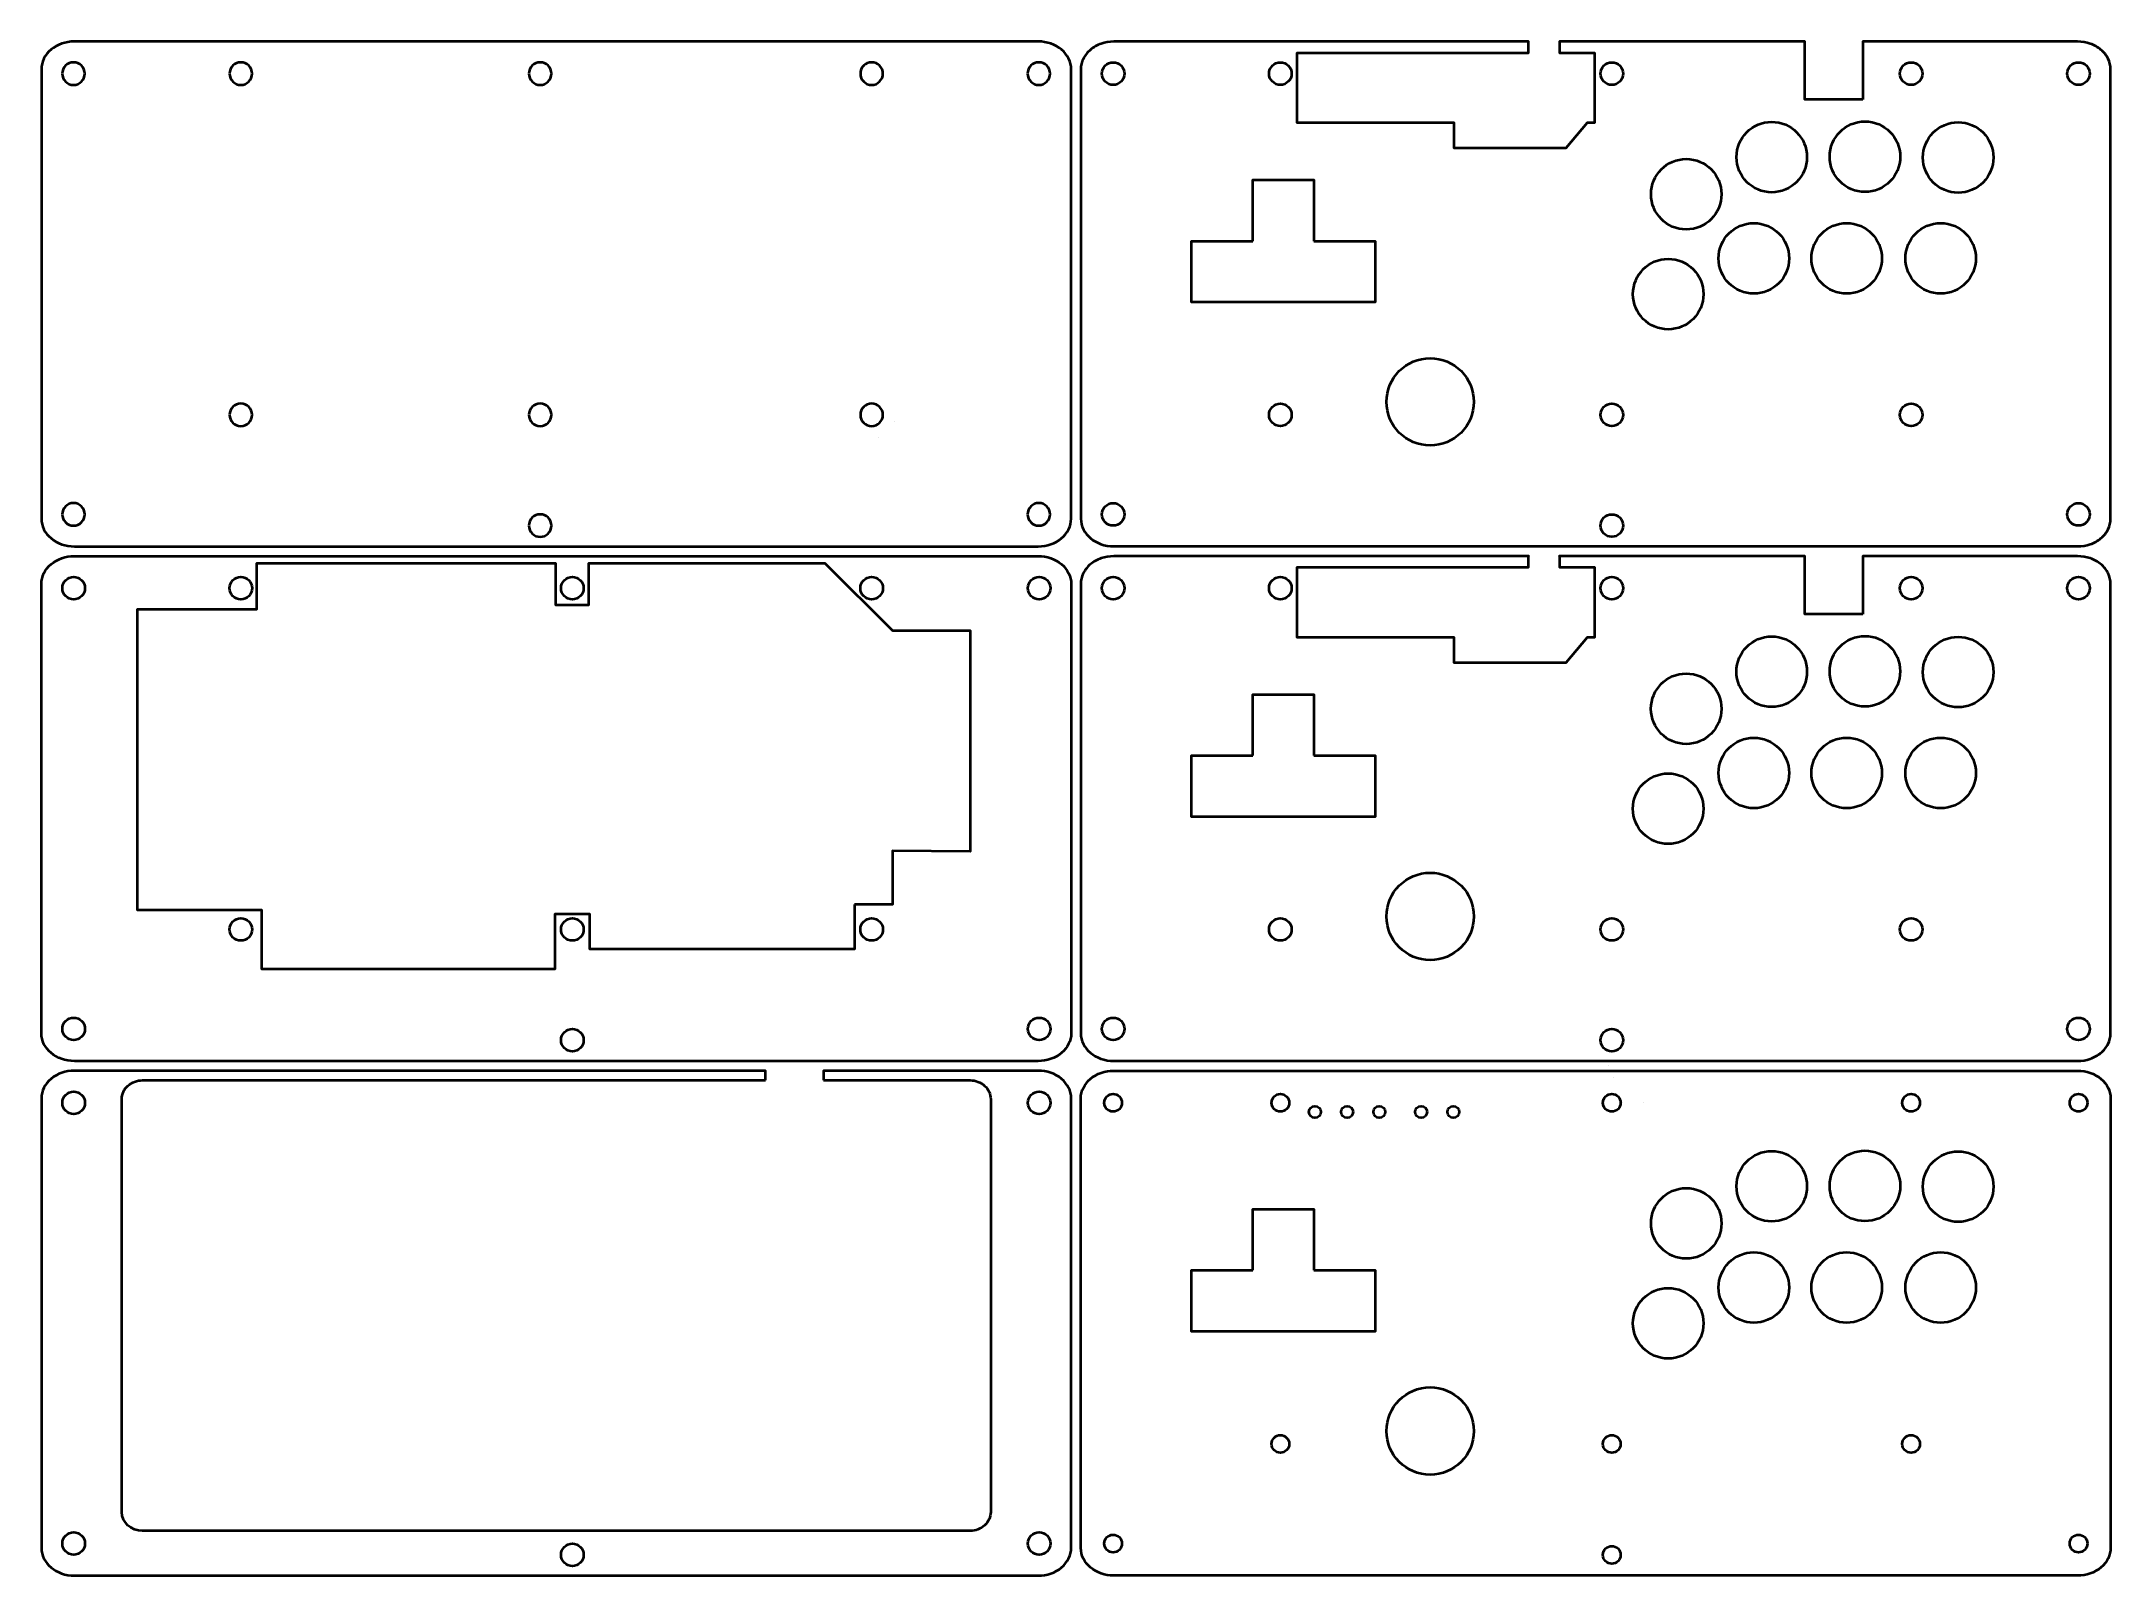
# Model space of a CAD drawing. Header units: millimetres. Extents: x 131 to 774, y -307 to 169.
import ezdxf

# ---------------------------------------------------------------- set-up
doc = ezdxf.new("R2010")
doc.units = ezdxf.units.MM
doc.header["$MEASUREMENT"] = 0
doc.layers.add('Layer 1', color=7, linetype='Continuous')

msp = doc.modelspace()

# ---------------------------------------------------------------- linework, layer by layer
at = {"layer": 'Layer 1', "color": 250, "lineweight": 35}
for points, knots in [([(440.967, 169.2532), (443.6921, 169.2532), (446.3057, 168.3461), (448.2326, 166.7317), (450.1595, 165.1173), (451.2422, 162.9276), (451.2422, 160.6445), (451.2422, 160.6445), (451.2422, 20.9832), (451.2422, 20.9832), (451.2422, 16.2287), (446.6418, 12.3744), (440.967, 12.3744), (440.967, 12.3744), (141.5174, 12.3744), (141.5174, 12.3744), (138.7923, 12.3744), (136.1787, 13.2814), (134.2518, 14.8959), (132.3248, 16.5103), (131.2422, 18.7), (131.2422, 20.9832), (131.2422, 20.9832), (131.2422, 160.6445), (131.2422, 160.6445), (131.2422, 162.9276), (132.3249, 165.1173), (134.2518, 166.7317), (136.1787, 168.3461), (138.7923, 169.2532), (141.5174, 169.2532), (141.5174, 169.2532), (440.967, 169.2532), (440.967, 169.2532)], [0, 0, 0, 0, 0.09090909, 0.09090909, 0.09090909, 0.18181818, 0.18181818, 0.18181818, 0.27272727, 0.27272727, 0.27272727, 0.36363636, 0.36363636, 0.36363636, 0.45454545, 0.45454545, 0.45454545, 0.54545455, 0.54545455, 0.54545455, 0.63636364, 0.63636364, 0.63636364, 0.72727273, 0.72727273, 0.72727273, 0.81818182, 0.81818182, 0.81818182, 0.90909091, 0.90909091, 0.90909091, 1, 1, 1, 1]), ([(697.2569, 151.2143), (697.2569, 151.2143), (697.2569, 169.215), (697.2569, 169.215), (697.2569, 169.215), (764.0064, 169.215), (764.0064, 169.215), (765.3651, 169.215), (766.696, 168.9889), (767.927, 168.5619), (769.1576, 168.1349), (770.2891, 167.5066), (771.2493, 166.7024), (772.2089, 165.8987), (772.9584, 164.9516), (773.4675, 163.9219), (773.9764, 162.8927), (774.2459, 161.78), (774.2459, 160.6444), (774.2459, 160.6444), (774.2459, 20.9831), (774.2459, 20.9831), (774.2459, 19.8474), (773.9764, 18.7347), (773.4675, 17.7054), (772.9583, 16.6756), (772.2089, 15.7287), (771.2493, 14.925), (770.2892, 14.1208), (769.1576, 13.4925), (767.9271, 13.0655), (766.6961, 12.6385), (765.3652, 12.4124), (764.0064, 12.4124), (764.0064, 12.4124), (464.4854, 12.4124), (464.4854, 12.4124), (461.6566, 12.4124), (459.0958, 13.3726), (457.2424, 14.925), (455.3911, 16.4757), (454.2459, 18.6178), (454.2459, 20.9831), (454.2459, 20.9831), (454.2459, 160.6444), (454.2459, 160.6444), (454.2459, 161.78), (454.5154, 162.8927), (455.0243, 163.9219), (455.5334, 164.9516), (456.2829, 165.8987), (457.2425, 166.7024), (458.2027, 167.5066), (459.3342, 168.1349), (460.5648, 168.5619), (461.7958, 168.9889), (463.1267, 169.215), (464.4854, 169.215), (464.4854, 169.215), (593.346, 169.215), (593.346, 169.215), (593.346, 169.215), (593.346, 169.2531), (593.346, 169.2531), (593.346, 169.2531), (593.346, 169.2912), (593.346, 169.2912), (593.346, 169.2912), (593.346, 169.2531), (593.346, 169.2531), (593.346, 169.2531), (593.346, 169.215), (593.346, 169.215), (593.346, 169.215), (593.346, 165.7663), (593.346, 165.7663), (593.346, 165.7663), (521.4509, 165.7663), (521.4509, 165.7663), (521.4509, 165.7663), (521.4509, 143.9663), (521.4509, 143.9663), (521.4509, 143.9663), (570.2778, 143.9663), (570.2778, 143.9663), (570.2778, 143.9663), (570.2778, 136.0728), (570.2778, 136.0728), (570.2778, 136.0728), (604.9465, 136.0728), (604.9465, 136.0728), (604.9465, 136.0728), (611.5866, 143.9663), (611.5866, 143.9663), (611.5866, 143.9663), (613.8408, 143.9663), (613.8408, 143.9663), (613.8408, 143.9663), (613.8408, 165.7682), (613.8408, 165.7682), (613.8408, 165.7682), (603.0204, 165.7682), (603.0204, 165.7682), (603.0204, 165.7682), (603.0204, 169.215), (603.0204, 169.215), (603.0204, 169.215), (603.0204, 169.2531), (603.0204, 169.2531), (603.0204, 169.2531), (603.0204, 169.2912), (603.0204, 169.2912), (603.0204, 169.2912), (603.0204, 169.2531), (603.0204, 169.2531), (603.0204, 169.2531), (603.0204, 169.215), (603.0204, 169.215), (603.0204, 169.215), (679.2526, 169.215), (679.2526, 169.215), (679.2526, 169.215), (679.2526, 151.2115), (679.2526, 151.2115), (679.2526, 151.2115), (697.2569, 151.2143), (697.2569, 151.2143)], [0, 0, 0, 0, 0.02380952, 0.02380952, 0.02380952, 0.04761905, 0.04761905, 0.04761905, 0.07142857, 0.07142857, 0.07142857, 0.0952381, 0.0952381, 0.0952381, 0.11904762, 0.11904762, 0.11904762, 0.14285714, 0.14285714, 0.14285714, 0.16666667, 0.16666667, 0.16666667, 0.19047619, 0.19047619, 0.19047619, 0.21428571, 0.21428571, 0.21428571, 0.23809524, 0.23809524, 0.23809524, 0.26190476, 0.26190476, 0.26190476, 0.28571429, 0.28571429, 0.28571429, 0.30952381, 0.30952381, 0.30952381, 0.33333333, 0.33333333, 0.33333333, 0.35714286, 0.35714286, 0.35714286, 0.38095238, 0.38095238, 0.38095238, 0.4047619, 0.4047619, 0.4047619, 0.42857143, 0.42857143, 0.42857143, 0.45238095, 0.45238095, 0.45238095, 0.47619048, 0.47619048, 0.47619048, 0.5, 0.5, 0.5, 0.52380952, 0.52380952, 0.52380952, 0.54761905, 0.54761905, 0.54761905, 0.57142857, 0.57142857, 0.57142857, 0.5952381, 0.5952381, 0.5952381, 0.61904762, 0.61904762, 0.61904762, 0.64285714, 0.64285714, 0.64285714, 0.66666667, 0.66666667, 0.66666667, 0.69047619, 0.69047619, 0.69047619, 0.71428571, 0.71428571, 0.71428571, 0.73809524, 0.73809524, 0.73809524, 0.76190476, 0.76190476, 0.76190476, 0.78571429, 0.78571429, 0.78571429, 0.80952381, 0.80952381, 0.80952381, 0.83333333, 0.83333333, 0.83333333, 0.85714286, 0.85714286, 0.85714286, 0.88095238, 0.88095238, 0.88095238, 0.9047619, 0.9047619, 0.9047619, 0.92857143, 0.92857143, 0.92857143, 0.95238095, 0.95238095, 0.95238095, 0.97619048, 0.97619048, 0.97619048, 1, 1, 1, 1]), ([(137.7105, 159.2744), (137.7105, 161.2074), (139.2775, 162.7744), (141.2105, 162.7744), (143.1435, 162.7744), (144.7105, 161.2074), (144.7105, 159.2744), (144.7105, 157.3414), (143.1435, 155.7744), (141.2105, 155.7744), (139.2775, 155.7744), (137.7105, 157.3414), (137.7105, 159.2744)], [0, 0, 0, 0, 0.25, 0.25, 0.25, 0.5, 0.5, 0.5, 0.75, 0.75, 0.75, 1, 1, 1, 1]), ([(189.7422, 159.2744), (189.7422, 161.2074), (191.3092, 162.7744), (193.2422, 162.7744), (195.1752, 162.7744), (196.7422, 161.2074), (196.7422, 159.2744), (196.7422, 157.3414), (195.1752, 155.7744), (193.2422, 155.7744), (191.3092, 155.7744), (189.7422, 157.3414), (189.7422, 159.2744)], [0, 0, 0, 0, 0.25, 0.25, 0.25, 0.5, 0.5, 0.5, 0.75, 0.75, 0.75, 1, 1, 1, 1]), ([(282.7422, 159.2743), (282.7422, 161.2074), (284.3092, 162.7743), (286.2422, 162.7743), (288.1752, 162.7744), (289.7422, 161.2074), (289.7422, 159.2744), (289.7422, 157.3413), (288.1752, 155.7744), (286.2422, 155.7744), (284.3092, 155.7743), (282.7422, 157.3413), (282.7422, 159.2743)], [0, 0, 0, 0, 0.25, 0.25, 0.25, 0.5, 0.5, 0.5, 0.75, 0.75, 0.75, 1, 1, 1, 1]), ([(385.7422, 159.2744), (385.7422, 161.2074), (387.3092, 162.7744), (389.2422, 162.7744), (391.1752, 162.7744), (392.7422, 161.2074), (392.7422, 159.2744), (392.7422, 157.3414), (391.1752, 155.7744), (389.2422, 155.7744), (387.3092, 155.7744), (385.7422, 157.3414), (385.7422, 159.2744)], [0, 0, 0, 0, 0.25, 0.25, 0.25, 0.5, 0.5, 0.5, 0.75, 0.75, 0.75, 1, 1, 1, 1]), ([(437.7105, 159.2744), (437.7105, 161.2074), (439.2775, 162.7744), (441.2105, 162.7744), (443.1435, 162.7744), (444.7105, 161.2074), (444.7105, 159.2744), (444.7105, 157.3414), (443.1435, 155.7744), (441.2105, 155.7744), (439.2775, 155.7744), (437.7105, 157.3414), (437.7105, 159.2744)], [0, 0, 0, 0, 0.25, 0.25, 0.25, 0.5, 0.5, 0.5, 0.75, 0.75, 0.75, 1, 1, 1, 1]), ([(467.7776, 159.2743), (467.7776, 161.2073), (466.2106, 162.7743), (464.2776, 162.7743), (462.3446, 162.7743), (460.7776, 161.2073), (460.7776, 159.2743), (460.7776, 157.3413), (462.3446, 155.7743), (464.2776, 155.7743), (466.2106, 155.7743), (467.7776, 157.3413), (467.7776, 159.2743)], [0, 0, 0, 0, 0.25, 0.25, 0.25, 0.5, 0.5, 0.5, 0.75, 0.75, 0.75, 1, 1, 1, 1]), ([(519.7459, 159.2743), (519.7459, 161.2073), (518.1789, 162.7743), (516.2459, 162.7743), (514.3129, 162.7743), (512.7459, 161.2073), (512.7459, 159.2743), (512.7459, 157.3413), (514.3129, 155.7743), (516.2459, 155.7743), (518.1789, 155.7743), (519.7459, 157.3413), (519.7459, 159.2743)], [0, 0, 0, 0, 0.25, 0.25, 0.25, 0.5, 0.5, 0.5, 0.75, 0.75, 0.75, 1, 1, 1, 1]), ([(622.7459, 159.2742), (622.7459, 161.2073), (621.1789, 162.7742), (619.2459, 162.7742), (617.3129, 162.7743), (615.7459, 161.2073), (615.7459, 159.2743), (615.7459, 157.3412), (617.3129, 155.7743), (619.2459, 155.7743), (621.1789, 155.7742), (622.7459, 157.3412), (622.7459, 159.2742)], [0, 0, 0, 0, 0.25, 0.25, 0.25, 0.5, 0.5, 0.5, 0.75, 0.75, 0.75, 1, 1, 1, 1]), ([(715.7459, 159.2743), (715.7459, 161.2073), (714.1789, 162.7743), (712.2459, 162.7743), (710.3129, 162.7743), (708.7459, 161.2073), (708.7459, 159.2743), (708.7459, 157.3413), (710.3129, 155.7743), (712.2459, 155.7743), (714.1789, 155.7743), (715.7459, 157.3413), (715.7459, 159.2743)], [0, 0, 0, 0, 0.25, 0.25, 0.25, 0.5, 0.5, 0.5, 0.75, 0.75, 0.75, 1, 1, 1, 1]), ([(715.7459, 159.2743), (715.7459, 161.2073), (714.1789, 162.7743), (712.2459, 162.7743), (710.3129, 162.7743), (708.7459, 161.2073), (708.7459, 159.2743), (708.7459, 157.3413), (710.3129, 155.7743), (712.2459, 155.7743), (714.1789, 155.7743), (715.7459, 157.3413), (715.7459, 159.2743)], [0, 0, 0, 0, 0.25, 0.25, 0.25, 0.5, 0.5, 0.5, 0.75, 0.75, 0.75, 1, 1, 1, 1]), ([(767.7776, 159.2743), (767.7776, 161.2073), (766.2106, 162.7743), (764.2776, 162.7743), (762.3446, 162.7743), (760.7776, 161.2073), (760.7776, 159.2743), (760.7776, 157.3413), (762.3446, 155.7743), (764.2776, 155.7743), (766.2106, 155.7743), (767.7776, 157.3413), (767.7776, 159.2743)], [0, 0, 0, 0, 0.25, 0.25, 0.25, 0.5, 0.5, 0.5, 0.75, 0.75, 0.75, 1, 1, 1, 1]), ([(679.8889, 133.3406), (679.8889, 139.3881), (674.9864, 144.2906), (668.9389, 144.2906), (662.8914, 144.2906), (657.9889, 139.3881), (657.9889, 133.3406), (657.9889, 127.2931), (662.8913, 122.3906), (668.9389, 122.3906), (674.9864, 122.3906), (679.8889, 127.293), (679.8889, 133.3406)], [0, 0, 0, 0, 0.25, 0.25, 0.25, 0.5, 0.5, 0.5, 0.75, 0.75, 0.75, 1, 1, 1, 1]), ([(708.8589, 133.4606), (708.8589, 139.5081), (703.9564, 144.4106), (697.9089, 144.4106), (691.8614, 144.4106), (686.9589, 139.5081), (686.9589, 133.4606), (686.9589, 127.4131), (691.8613, 122.5106), (697.9089, 122.5106), (703.9564, 122.5106), (708.8589, 127.413), (708.8589, 133.4606)], [0, 0, 0, 0, 0.25, 0.25, 0.25, 0.5, 0.5, 0.5, 0.75, 0.75, 0.75, 1, 1, 1, 1]), ([(737.8289, 133.2206), (737.8289, 139.2681), (732.9264, 144.1706), (726.8789, 144.1706), (720.8314, 144.1706), (715.9289, 139.2681), (715.9289, 133.2206), (715.9289, 127.1731), (720.8313, 122.2706), (726.8789, 122.2706), (732.9264, 122.2706), (737.8289, 127.173), (737.8289, 133.2206)], [0, 0, 0, 0, 0.25, 0.25, 0.25, 0.5, 0.5, 0.5, 0.75, 0.75, 0.75, 1, 1, 1, 1]), ([(653.3289, 121.8106), (653.3289, 127.8581), (648.4264, 132.7606), (642.3789, 132.7606), (636.3314, 132.7606), (631.4289, 127.8581), (631.4289, 121.8106), (631.4289, 115.7631), (636.3313, 110.8606), (642.3789, 110.8606), (648.4264, 110.8606), (653.3289, 115.763), (653.3289, 121.8106)], [0, 0, 0, 0, 0.25, 0.25, 0.25, 0.5, 0.5, 0.5, 0.75, 0.75, 0.75, 1, 1, 1, 1]), ([(507.6773, 107.2606), (507.6773, 107.2606), (507.6773, 126.2606), (507.6773, 126.2606), (507.6773, 126.2606), (526.6773, 126.2606), (526.6773, 126.2606), (526.6773, 126.2606), (526.6773, 107.2606), (526.6773, 107.2606)], [0, 0, 0, 0, 0.33333333, 0.33333333, 0.33333333, 0.66666667, 0.66666667, 0.66666667, 1, 1, 1, 1]), ([(674.3289, 101.8806), (674.3289, 107.9281), (669.4264, 112.8306), (663.3789, 112.8306), (657.3314, 112.8306), (652.4289, 107.9281), (652.4289, 101.8806), (652.4289, 95.8331), (657.3313, 90.9306), (663.3789, 90.9306), (669.4264, 90.9306), (674.3289, 95.833), (674.3289, 101.8806)], [0, 0, 0, 0, 0.25, 0.25, 0.25, 0.5, 0.5, 0.5, 0.75, 0.75, 0.75, 1, 1, 1, 1]), ([(703.1789, 101.8806), (703.1789, 107.9281), (698.2764, 112.8306), (692.2289, 112.8306), (686.1814, 112.8306), (681.2789, 107.9281), (681.2789, 101.8806), (681.2789, 95.8331), (686.1813, 90.9306), (692.2289, 90.9306), (698.2764, 90.9306), (703.1789, 95.833), (703.1789, 101.8806)], [0, 0, 0, 0, 0.25, 0.25, 0.25, 0.5, 0.5, 0.5, 0.75, 0.75, 0.75, 1, 1, 1, 1]), ([(732.3889, 101.8806), (732.3889, 107.9281), (727.4864, 112.8306), (721.4389, 112.8306), (715.3914, 112.8306), (710.4889, 107.9281), (710.4889, 101.8806), (710.4889, 95.8331), (715.3913, 90.9306), (721.4389, 90.9306), (727.4864, 90.9306), (732.3889, 95.833), (732.3889, 101.8806)], [0, 0, 0, 0, 0.25, 0.25, 0.25, 0.5, 0.5, 0.5, 0.75, 0.75, 0.75, 1, 1, 1, 1]), ([(507.6773, 88.2606), (507.6773, 88.2606), (488.6773, 88.2606), (488.6773, 88.2606), (488.6773, 88.2606), (488.6773, 107.2606), (488.6773, 107.2606), (488.6773, 107.2606), (507.6773, 107.2606), (507.6773, 107.2606)], [0, 0, 0, 0, 0.33333333, 0.33333333, 0.33333333, 0.66666667, 0.66666667, 0.66666667, 1, 1, 1, 1]), ([(526.6773, 107.2606), (526.6773, 107.2606), (545.6773, 107.2606), (545.6773, 107.2606), (545.6773, 107.2606), (545.6773, 88.2606), (545.6773, 88.2606), (545.6773, 88.2606), (526.6773, 88.2606), (526.6773, 88.2606)], [0, 0, 0, 0, 0.33333333, 0.33333333, 0.33333333, 0.66666667, 0.66666667, 0.66666667, 1, 1, 1, 1]), ([(647.7189, 90.7706), (647.7189, 96.8181), (642.8164, 101.7206), (636.7689, 101.7206), (630.7214, 101.7206), (625.8189, 96.8181), (625.8189, 90.7706), (625.8189, 84.7231), (630.7213, 79.8206), (636.7689, 79.8206), (642.8164, 79.8206), (647.7189, 84.723), (647.7189, 90.7706)], [0, 0, 0, 0, 0.25, 0.25, 0.25, 0.5, 0.5, 0.5, 0.75, 0.75, 0.75, 1, 1, 1, 1]), ([(576.3743, 57.301), (576.3743, 64.7983), (570.2966, 70.876), (562.7993, 70.876), (555.3021, 70.876), (549.2243, 64.7983), (549.2243, 57.301), (549.2243, 49.8038), (555.302, 43.726), (562.7992, 43.726), (570.2965, 43.726), (576.3743, 49.8037), (576.3743, 57.301)], [0, 0, 0, 0, 0.25, 0.25, 0.25, 0.5, 0.5, 0.5, 0.75, 0.75, 0.75, 1, 1, 1, 1]), ([(189.7422, 53.2744), (189.7422, 55.2074), (191.3092, 56.7744), (193.2422, 56.7744), (195.1752, 56.7744), (196.7422, 55.2074), (196.7422, 53.2744), (196.7422, 51.3414), (195.1752, 49.7744), (193.2422, 49.7744), (191.3092, 49.7744), (189.7422, 51.3414), (189.7422, 53.2744)], [0, 0, 0, 0, 0.25, 0.25, 0.25, 0.5, 0.5, 0.5, 0.75, 0.75, 0.75, 1, 1, 1, 1]), ([(282.7422, 53.2744), (282.7422, 55.2074), (284.3092, 56.7744), (286.2422, 56.7744), (288.1752, 56.7744), (289.7422, 55.2074), (289.7422, 53.2744), (289.7422, 51.3414), (288.1752, 49.7744), (286.2422, 49.7744), (284.3092, 49.7744), (282.7422, 51.3414), (282.7422, 53.2744)], [0, 0, 0, 0, 0.25, 0.25, 0.25, 0.5, 0.5, 0.5, 0.75, 0.75, 0.75, 1, 1, 1, 1]), ([(385.7422, 53.2744), (385.7422, 55.2074), (387.3092, 56.7744), (389.2422, 56.7744), (391.1752, 56.7744), (392.7422, 55.2074), (392.7422, 53.2744), (392.7422, 51.3414), (391.1752, 49.7744), (389.2422, 49.7744), (387.3092, 49.7744), (385.7422, 51.3414), (385.7422, 53.2744)], [0, 0, 0, 0, 0.25, 0.25, 0.25, 0.5, 0.5, 0.5, 0.75, 0.75, 0.75, 1, 1, 1, 1]), ([(519.7459, 53.2743), (519.7459, 55.2073), (518.1789, 56.7743), (516.2459, 56.7743), (514.3129, 56.7743), (512.7459, 55.2073), (512.7459, 53.2743), (512.7459, 51.3413), (514.3129, 49.7743), (516.2459, 49.7743), (518.1789, 49.7743), (519.7459, 51.3413), (519.7459, 53.2743)], [0, 0, 0, 0, 0.25, 0.25, 0.25, 0.5, 0.5, 0.5, 0.75, 0.75, 0.75, 1, 1, 1, 1]), ([(622.7458, 53.2742), (622.7458, 55.2073), (621.1789, 56.7741), (619.2459, 56.7741), (617.3129, 56.7742), (615.7459, 55.2073), (615.7459, 53.2743), (615.7459, 51.3412), (617.3129, 49.7744), (619.2459, 49.7744), (621.1789, 49.7742), (622.7458, 51.3412), (622.7458, 53.2742)], [0, 0, 0, 0, 0.25, 0.25, 0.25, 0.5, 0.5, 0.5, 0.75, 0.75, 0.75, 1, 1, 1, 1]), ([(715.7459, 53.2743), (715.7459, 55.2073), (714.1789, 56.7743), (712.2459, 56.7743), (710.3129, 56.7743), (708.7459, 55.2073), (708.7459, 53.2743), (708.7459, 51.3413), (710.3129, 49.7743), (712.2459, 49.7743), (714.1789, 49.7743), (715.7459, 51.3413), (715.7459, 53.2743)], [0, 0, 0, 0, 0.25, 0.25, 0.25, 0.5, 0.5, 0.5, 0.75, 0.75, 0.75, 1, 1, 1, 1]), ([(137.7105, 22.344), (137.7105, 24.277), (139.2775, 25.844), (141.2105, 25.844), (143.1435, 25.844), (144.7105, 24.277), (144.7105, 22.344), (144.7105, 20.411), (143.1435, 18.844), (141.2105, 18.844), (139.2775, 18.844), (137.7105, 20.411), (137.7105, 22.344)], [0, 0, 0, 0, 0.25, 0.25, 0.25, 0.5, 0.5, 0.5, 0.75, 0.75, 0.75, 1, 1, 1, 1]), ([(437.7105, 22.3425), (437.7105, 24.2755), (439.2775, 25.8425), (441.2105, 25.8425), (443.1435, 25.8425), (444.7105, 24.2755), (444.7105, 22.3425), (444.7105, 20.4095), (443.1435, 18.8425), (441.2105, 18.8425), (439.2775, 18.8425), (437.7105, 20.4095), (437.7105, 22.3425)], [0, 0, 0, 0, 0.25, 0.25, 0.25, 0.5, 0.5, 0.5, 0.75, 0.75, 0.75, 1, 1, 1, 1]), ([(467.7776, 22.3424), (467.7776, 24.2754), (466.2106, 25.8424), (464.2776, 25.8424), (462.3446, 25.8424), (460.7776, 24.2754), (460.7776, 22.3424), (460.7776, 20.4094), (462.3446, 18.8424), (464.2776, 18.8424), (466.2106, 18.8424), (467.7776, 20.4094), (467.7776, 22.3424)], [0, 0, 0, 0, 0.25, 0.25, 0.25, 0.5, 0.5, 0.5, 0.75, 0.75, 0.75, 1, 1, 1, 1]), ([(767.7776, 22.3439), (767.7776, 24.2769), (766.2106, 25.8439), (764.2776, 25.8439), (762.3446, 25.8439), (760.7776, 24.2769), (760.7776, 22.3439), (760.7776, 20.4109), (762.3446, 18.8439), (764.2776, 18.8439), (766.2106, 18.8439), (767.7776, 20.4109), (767.7776, 22.3439)], [0, 0, 0, 0, 0.25, 0.25, 0.25, 0.5, 0.5, 0.5, 0.75, 0.75, 0.75, 1, 1, 1, 1]), ([(282.7422, 18.844), (282.7422, 20.777), (284.3092, 22.344), (286.2422, 22.344), (288.1752, 22.344), (289.7422, 20.777), (289.7422, 18.844), (289.7422, 16.911), (288.1752, 15.344), (286.2422, 15.344), (284.3092, 15.344), (282.7422, 16.911), (282.7422, 18.844)], [0, 0, 0, 0, 0.25, 0.25, 0.25, 0.5, 0.5, 0.5, 0.75, 0.75, 0.75, 1, 1, 1, 1]), ([(622.7459, 18.8439), (622.7459, 20.7769), (621.1789, 22.3439), (619.2459, 22.3439), (617.3129, 22.3439), (615.7459, 20.7769), (615.7459, 18.8439), (615.7459, 16.9109), (617.3129, 15.3439), (619.2459, 15.3439), (621.1789, 15.3439), (622.7459, 16.9109), (622.7459, 18.8439)], [0, 0, 0, 0, 0.25, 0.25, 0.25, 0.5, 0.5, 0.5, 0.75, 0.75, 0.75, 1, 1, 1, 1]), ([(141.5174, 9.3759), (138.7923, 9.3759), (136.1787, 8.4688), (134.2518, 6.8544), (132.3249, 5.24), (131.2422, 3.0503), (131.2422, 0.7672), (131.2422, 0.7672), (131.2422, -138.8941), (131.2422, -138.8941), (131.2422, -143.6486), (135.8426, -147.5029), (141.5174, -147.5029), (141.5174, -147.5029), (440.967, -147.5029), (440.967, -147.5029), (443.6921, -147.5029), (446.3057, -146.5959), (448.2326, -144.9814), (450.1596, -143.367), (451.2422, -141.1773), (451.2422, -138.8941), (451.2422, -138.8941), (451.2422, 0.7672), (451.2422, 0.7672), (451.2422, 3.0503), (450.1595, 5.24), (448.2326, 6.8544), (446.3057, 8.4688), (443.6921, 9.3759), (440.967, 9.3759), (440.967, 9.3759), (141.5174, 9.3759), (141.5174, 9.3759)], [0, 0, 0, 0, 0.09090909, 0.09090909, 0.09090909, 0.18181818, 0.18181818, 0.18181818, 0.27272727, 0.27272727, 0.27272727, 0.36363636, 0.36363636, 0.36363636, 0.45454545, 0.45454545, 0.45454545, 0.54545455, 0.54545455, 0.54545455, 0.63636364, 0.63636364, 0.63636364, 0.72727273, 0.72727273, 0.72727273, 0.81818182, 0.81818182, 0.81818182, 0.90909091, 0.90909091, 0.90909091, 1, 1, 1, 1]), ([(383.9238, -98.8911), (383.9238, -98.8911), (389.8015, -98.8911), (389.8015, -98.8911), (389.8015, -98.8911), (395.6791, -98.8911), (395.6791, -98.8911), (395.6791, -98.8911), (395.6791, -82.2182), (395.6791, -82.2182), (395.6791, -82.2182), (419.8351, -82.3605), (419.8351, -82.3605), (419.8351, -82.3605), (419.8351, -13.7714), (419.8351, -13.7714), (419.8351, -13.7714), (395.6791, -13.7714), (395.6791, -13.7714), (395.6791, -13.7714), (374.711, 7.1967), (374.711, 7.1967), (374.711, 7.1967), (301.3575, 7.1967), (301.3575, 7.1967), (301.3575, 7.1967), (301.3938, -5.7615), (301.3938, -5.7615), (301.3938, -5.7615), (291.0402, -5.7615), (291.0402, -5.7615), (291.0402, -5.7615), (291.0402, 7.1967), (291.0402, 7.1967), (291.0402, 7.1967), (198.2325, 7.1967), (198.2325, 7.1967), (198.2325, 7.1967), (198.2325, -7.1529), (198.2325, -7.1529), (198.2325, -7.1529), (161.099, -7.1529), (161.099, -7.1529), (161.099, -7.1529), (161.099, -100.6233), (161.099, -100.6233), (161.099, -100.6233), (199.7083, -100.6233), (199.7083, -100.6233), (199.7083, -100.6233), (199.7083, -118.9404), (199.7083, -118.9404), (199.7083, -118.9404), (245.7622, -118.9404), (245.7622, -118.9404), (245.7622, -118.9404), (290.8001, -118.9404), (290.8001, -118.9404), (290.8001, -118.9404), (290.8001, -101.8394), (290.8001, -101.8394), (290.8001, -101.8394), (301.6344, -101.8805), (301.6344, -101.8805), (301.6344, -101.8805), (301.6344, -112.7166), (301.6344, -112.7166), (301.6344, -112.7166), (383.9238, -112.7166), (383.9238, -112.7166), (383.9238, -112.7166), (383.9238, -98.8911), (383.9238, -98.8911)], [0, 0, 0, 0, 0.04166667, 0.04166667, 0.04166667, 0.08333333, 0.08333333, 0.08333333, 0.125, 0.125, 0.125, 0.16666667, 0.16666667, 0.16666667, 0.20833333, 0.20833333, 0.20833333, 0.25, 0.25, 0.25, 0.29166667, 0.29166667, 0.29166667, 0.33333333, 0.33333333, 0.33333333, 0.375, 0.375, 0.375, 0.41666667, 0.41666667, 0.41666667, 0.45833333, 0.45833333, 0.45833333, 0.5, 0.5, 0.5, 0.54166667, 0.54166667, 0.54166667, 0.58333333, 0.58333333, 0.58333333, 0.625, 0.625, 0.625, 0.66666667, 0.66666667, 0.66666667, 0.70833333, 0.70833333, 0.70833333, 0.75, 0.75, 0.75, 0.79166667, 0.79166667, 0.79166667, 0.83333333, 0.83333333, 0.83333333, 0.875, 0.875, 0.875, 0.91666667, 0.91666667, 0.91666667, 0.95833333, 0.95833333, 0.95833333, 1, 1, 1, 1]), ([(697.2504, -8.6629), (697.2504, -8.6629), (697.2504, 9.3378), (697.2504, 9.3378), (697.2504, 9.3378), (763.9999, 9.3378), (763.9999, 9.3378), (765.3586, 9.3378), (766.6895, 9.1117), (767.9205, 8.6847), (769.1511, 8.2577), (770.2826, 7.6294), (771.2428, 6.8252), (772.2024, 6.0215), (772.9519, 5.0744), (773.461, 4.0447), (773.9699, 3.0155), (774.2394, 1.9028), (774.2394, 0.7672), (774.2394, 0.7672), (774.2394, -138.8941), (774.2394, -138.8941), (774.2394, -140.0298), (773.9699, -141.1425), (773.461, -142.1718), (772.9518, -143.2016), (772.2024, -144.1485), (771.2428, -144.9522), (770.2827, -145.7564), (769.1511, -146.3847), (767.9206, -146.8117), (766.6896, -147.2387), (765.3587, -147.4648), (763.9999, -147.4648), (763.9999, -147.4648), (464.4789, -147.4648), (464.4789, -147.4648), (461.6501, -147.4648), (459.0893, -146.5046), (457.2359, -144.9522), (455.3846, -143.4015), (454.2394, -141.2594), (454.2394, -138.8941), (454.2394, -138.8941), (454.2394, 0.7672), (454.2394, 0.7672), (454.2394, 1.9028), (454.5089, 3.0155), (455.0178, 4.0447), (455.5269, 5.0744), (456.2764, 6.0215), (457.236, 6.8252), (458.1962, 7.6294), (459.3277, 8.2577), (460.5583, 8.6847), (461.7893, 9.1117), (463.1202, 9.3378), (464.4789, 9.3378), (464.4789, 9.3378), (593.3395, 9.3378), (593.3395, 9.3378), (593.3395, 9.3378), (593.3395, 9.3759), (593.3395, 9.3759), (593.3395, 9.3759), (593.3395, 9.414), (593.3395, 9.414), (593.3395, 9.414), (593.3395, 9.3759), (593.3395, 9.3759), (593.3395, 9.3759), (593.3395, 9.3378), (593.3395, 9.3378), (593.3395, 9.3378), (593.3395, 5.8891), (593.3395, 5.8891), (593.3395, 5.8891), (521.4444, 5.8891), (521.4444, 5.8891), (521.4444, 5.8891), (521.4444, -15.9109), (521.4444, -15.9109), (521.4444, -15.9109), (570.2713, -15.9109), (570.2713, -15.9109), (570.2713, -15.9109), (570.2713, -23.8044), (570.2713, -23.8044), (570.2713, -23.8044), (604.94, -23.8044), (604.94, -23.8044), (604.94, -23.8044), (611.5801, -15.9109), (611.5801, -15.9109), (611.5801, -15.9109), (613.8343, -15.9109), (613.8343, -15.9109), (613.8343, -15.9109), (613.8343, 5.891), (613.8343, 5.891), (613.8343, 5.891), (603.0139, 5.891), (603.0139, 5.891), (603.0139, 5.891), (603.0139, 9.3378), (603.0139, 9.3378), (603.0139, 9.3378), (603.0139, 9.3759), (603.0139, 9.3759), (603.0139, 9.3759), (603.0139, 9.414), (603.0139, 9.414), (603.0139, 9.414), (603.0139, 9.3759), (603.0139, 9.3759), (603.0139, 9.3759), (603.0139, 9.3378), (603.0139, 9.3378), (603.0139, 9.3378), (679.2461, 9.3378), (679.2461, 9.3378), (679.2461, 9.3378), (679.2461, -8.6657), (679.2461, -8.6657), (679.2461, -8.6657), (697.2504, -8.6629), (697.2504, -8.6629)], [0, 0, 0, 0, 0.02380952, 0.02380952, 0.02380952, 0.04761905, 0.04761905, 0.04761905, 0.07142857, 0.07142857, 0.07142857, 0.0952381, 0.0952381, 0.0952381, 0.11904762, 0.11904762, 0.11904762, 0.14285714, 0.14285714, 0.14285714, 0.16666667, 0.16666667, 0.16666667, 0.19047619, 0.19047619, 0.19047619, 0.21428571, 0.21428571, 0.21428571, 0.23809524, 0.23809524, 0.23809524, 0.26190476, 0.26190476, 0.26190476, 0.28571429, 0.28571429, 0.28571429, 0.30952381, 0.30952381, 0.30952381, 0.33333333, 0.33333333, 0.33333333, 0.35714286, 0.35714286, 0.35714286, 0.38095238, 0.38095238, 0.38095238, 0.4047619, 0.4047619, 0.4047619, 0.42857143, 0.42857143, 0.42857143, 0.45238095, 0.45238095, 0.45238095, 0.47619048, 0.47619048, 0.47619048, 0.5, 0.5, 0.5, 0.52380952, 0.52380952, 0.52380952, 0.54761905, 0.54761905, 0.54761905, 0.57142857, 0.57142857, 0.57142857, 0.5952381, 0.5952381, 0.5952381, 0.61904762, 0.61904762, 0.61904762, 0.64285714, 0.64285714, 0.64285714, 0.66666667, 0.66666667, 0.66666667, 0.69047619, 0.69047619, 0.69047619, 0.71428571, 0.71428571, 0.71428571, 0.73809524, 0.73809524, 0.73809524, 0.76190476, 0.76190476, 0.76190476, 0.78571429, 0.78571429, 0.78571429, 0.80952381, 0.80952381, 0.80952381, 0.83333333, 0.83333333, 0.83333333, 0.85714286, 0.85714286, 0.85714286, 0.88095238, 0.88095238, 0.88095238, 0.9047619, 0.9047619, 0.9047619, 0.92857143, 0.92857143, 0.92857143, 0.95238095, 0.95238095, 0.95238095, 0.97619048, 0.97619048, 0.97619048, 1, 1, 1, 1]), ([(144.7739, -0.6029), (144.7739, 1.3301), (143.2069, 2.8971), (141.2739, 2.8971), (139.3409, 2.8971), (137.7739, 1.3301), (137.7739, -0.6029), (137.7739, -2.5359), (139.3409, -4.1029), (141.2739, -4.1029), (143.2069, -4.1029), (144.7739, -2.5359), (144.7739, -0.6029)], [0, 0, 0, 0, 0.25, 0.25, 0.25, 0.5, 0.5, 0.5, 0.75, 0.75, 0.75, 1, 1, 1, 1]), ([(196.7422, -0.6029), (196.7422, 1.3301), (195.1752, 2.8971), (193.2422, 2.8971), (191.3092, 2.8971), (189.7422, 1.3301), (189.7422, -0.6029), (189.7422, -2.5359), (191.3092, -4.1029), (193.2422, -4.1029), (195.1752, -4.1029), (196.7422, -2.5359), (196.7422, -0.6029)], [0, 0, 0, 0, 0.25, 0.25, 0.25, 0.5, 0.5, 0.5, 0.75, 0.75, 0.75, 1, 1, 1, 1]), ([(299.7422, -0.603), (299.7422, 1.3301), (298.1752, 2.897), (296.2422, 2.897), (294.3092, 2.8971), (292.7422, 1.3301), (292.7422, -0.6029), (292.7422, -2.536), (294.3092, -4.1029), (296.2422, -4.1029), (298.1752, -4.103), (299.7422, -2.536), (299.7422, -0.603)], [0, 0, 0, 0, 0.25, 0.25, 0.25, 0.5, 0.5, 0.5, 0.75, 0.75, 0.75, 1, 1, 1, 1]), ([(392.7422, -0.6029), (392.7422, 1.3301), (391.1752, 2.8971), (389.2422, 2.8971), (387.3092, 2.8971), (385.7422, 1.3301), (385.7422, -0.6029), (385.7422, -2.5359), (387.3092, -4.1029), (389.2422, -4.1029), (391.1752, -4.1029), (392.7422, -2.5359), (392.7422, -0.6029)], [0, 0, 0, 0, 0.25, 0.25, 0.25, 0.5, 0.5, 0.5, 0.75, 0.75, 0.75, 1, 1, 1, 1]), ([(444.7739, -0.6029), (444.7739, 1.3301), (443.2069, 2.8971), (441.2739, 2.8971), (439.3409, 2.8971), (437.7739, 1.3301), (437.7739, -0.6029), (437.7739, -2.5359), (439.3409, -4.1029), (441.2739, -4.1029), (443.2069, -4.1029), (444.7739, -2.5359), (444.7739, -0.6029)], [0, 0, 0, 0, 0.25, 0.25, 0.25, 0.5, 0.5, 0.5, 0.75, 0.75, 0.75, 1, 1, 1, 1]), ([(467.7711, -0.6029), (467.7711, 1.3301), (466.2041, 2.8971), (464.2711, 2.8971), (462.3381, 2.8971), (460.7711, 1.3301), (460.7711, -0.6029), (460.7711, -2.5359), (462.3381, -4.1029), (464.2711, -4.1029), (466.2041, -4.1029), (467.7711, -2.5359), (467.7711, -0.6029)], [0, 0, 0, 0, 0.25, 0.25, 0.25, 0.5, 0.5, 0.5, 0.75, 0.75, 0.75, 1, 1, 1, 1]), ([(519.7394, -0.6029), (519.7394, 1.3301), (518.1724, 2.8971), (516.2394, 2.8971), (514.3064, 2.8971), (512.7394, 1.3301), (512.7394, -0.6029), (512.7394, -2.5359), (514.3064, -4.1029), (516.2394, -4.1029), (518.1724, -4.1029), (519.7394, -2.5359), (519.7394, -0.6029)], [0, 0, 0, 0, 0.25, 0.25, 0.25, 0.5, 0.5, 0.5, 0.75, 0.75, 0.75, 1, 1, 1, 1]), ([(622.7394, -0.603), (622.7394, 1.3301), (621.1724, 2.897), (619.2394, 2.897), (617.3064, 2.8971), (615.7394, 1.3301), (615.7394, -0.6029), (615.7394, -2.536), (617.3064, -4.1029), (619.2394, -4.1029), (621.1724, -4.103), (622.7394, -2.536), (622.7394, -0.603)], [0, 0, 0, 0, 0.25, 0.25, 0.25, 0.5, 0.5, 0.5, 0.75, 0.75, 0.75, 1, 1, 1, 1]), ([(715.7394, -0.6029), (715.7394, 1.3301), (714.1724, 2.8971), (712.2394, 2.8971), (710.3064, 2.8971), (708.7394, 1.3301), (708.7394, -0.6029), (708.7394, -2.5359), (710.3064, -4.1029), (712.2394, -4.1029), (714.1724, -4.1029), (715.7394, -2.5359), (715.7394, -0.6029)], [0, 0, 0, 0, 0.25, 0.25, 0.25, 0.5, 0.5, 0.5, 0.75, 0.75, 0.75, 1, 1, 1, 1]), ([(715.7394, -0.6029), (715.7394, 1.3301), (714.1724, 2.8971), (712.2394, 2.8971), (710.3064, 2.8971), (708.7394, 1.3301), (708.7394, -0.6029), (708.7394, -2.5359), (710.3064, -4.1029), (712.2394, -4.1029), (714.1724, -4.1029), (715.7394, -2.5359), (715.7394, -0.6029)], [0, 0, 0, 0, 0.25, 0.25, 0.25, 0.5, 0.5, 0.5, 0.75, 0.75, 0.75, 1, 1, 1, 1]), ([(767.7711, -0.6029), (767.7711, 1.3301), (766.2041, 2.8971), (764.2711, 2.8971), (762.3381, 2.8971), (760.7711, 1.3301), (760.7711, -0.6029), (760.7711, -2.5359), (762.3381, -4.1029), (764.2711, -4.1029), (766.2041, -4.1029), (767.7711, -2.5359), (767.7711, -0.6029)], [0, 0, 0, 0, 0.25, 0.25, 0.25, 0.5, 0.5, 0.5, 0.75, 0.75, 0.75, 1, 1, 1, 1]), ([(679.8824, -26.5366), (679.8824, -20.4891), (674.9799, -15.5866), (668.9324, -15.5866), (662.8849, -15.5866), (657.9824, -20.4891), (657.9824, -26.5366), (657.9824, -32.5841), (662.8848, -37.4866), (668.9324, -37.4866), (674.9799, -37.4866), (679.8824, -32.5842), (679.8824, -26.5366)], [0, 0, 0, 0, 0.25, 0.25, 0.25, 0.5, 0.5, 0.5, 0.75, 0.75, 0.75, 1, 1, 1, 1]), ([(708.8524, -26.4166), (708.8524, -20.3691), (703.9499, -15.4666), (697.9024, -15.4666), (691.8549, -15.4666), (686.9524, -20.3691), (686.9524, -26.4166), (686.9524, -32.4641), (691.8548, -37.3666), (697.9024, -37.3666), (703.9499, -37.3666), (708.8524, -32.4642), (708.8524, -26.4166)], [0, 0, 0, 0, 0.25, 0.25, 0.25, 0.5, 0.5, 0.5, 0.75, 0.75, 0.75, 1, 1, 1, 1]), ([(737.8224, -26.6566), (737.8224, -20.6091), (732.9199, -15.7066), (726.8724, -15.7066), (720.8249, -15.7066), (715.9224, -20.6091), (715.9224, -26.6566), (715.9224, -32.7041), (720.8248, -37.6066), (726.8724, -37.6066), (732.9199, -37.6066), (737.8224, -32.7042), (737.8224, -26.6566)], [0, 0, 0, 0, 0.25, 0.25, 0.25, 0.5, 0.5, 0.5, 0.75, 0.75, 0.75, 1, 1, 1, 1]), ([(653.3224, -38.0666), (653.3224, -32.0191), (648.4199, -27.1166), (642.3724, -27.1166), (636.3249, -27.1166), (631.4224, -32.0191), (631.4224, -38.0666), (631.4224, -44.1141), (636.3248, -49.0166), (642.3724, -49.0166), (648.4199, -49.0166), (653.3224, -44.1142), (653.3224, -38.0666)], [0, 0, 0, 0, 0.25, 0.25, 0.25, 0.5, 0.5, 0.5, 0.75, 0.75, 0.75, 1, 1, 1, 1]), ([(507.6708, -52.6166), (507.6708, -52.6166), (507.6708, -33.6166), (507.6708, -33.6166), (507.6708, -33.6166), (526.6708, -33.6166), (526.6708, -33.6166), (526.6708, -33.6166), (526.6708, -52.6166), (526.6708, -52.6166)], [0, 0, 0, 0, 0.33333333, 0.33333333, 0.33333333, 0.66666667, 0.66666667, 0.66666667, 1, 1, 1, 1]), ([(674.3224, -57.9966), (674.3224, -51.9491), (669.4199, -47.0466), (663.3724, -47.0466), (657.3249, -47.0466), (652.4224, -51.9491), (652.4224, -57.9966), (652.4224, -64.0441), (657.3248, -68.9466), (663.3724, -68.9466), (669.4199, -68.9466), (674.3224, -64.0442), (674.3224, -57.9966)], [0, 0, 0, 0, 0.25, 0.25, 0.25, 0.5, 0.5, 0.5, 0.75, 0.75, 0.75, 1, 1, 1, 1]), ([(703.1724, -57.9966), (703.1724, -51.9491), (698.2699, -47.0466), (692.2224, -47.0466), (686.1749, -47.0466), (681.2724, -51.9491), (681.2724, -57.9966), (681.2724, -64.0441), (686.1748, -68.9466), (692.2224, -68.9466), (698.2699, -68.9466), (703.1724, -64.0442), (703.1724, -57.9966)], [0, 0, 0, 0, 0.25, 0.25, 0.25, 0.5, 0.5, 0.5, 0.75, 0.75, 0.75, 1, 1, 1, 1]), ([(732.3824, -57.9966), (732.3824, -51.9491), (727.4799, -47.0466), (721.4324, -47.0466), (715.3849, -47.0466), (710.4824, -51.9491), (710.4824, -57.9966), (710.4824, -64.0441), (715.3848, -68.9466), (721.4324, -68.9466), (727.4799, -68.9466), (732.3824, -64.0442), (732.3824, -57.9966)], [0, 0, 0, 0, 0.25, 0.25, 0.25, 0.5, 0.5, 0.5, 0.75, 0.75, 0.75, 1, 1, 1, 1]), ([(507.6708, -71.6166), (507.6708, -71.6166), (488.6708, -71.6166), (488.6708, -71.6166), (488.6708, -71.6166), (488.6708, -52.6166), (488.6708, -52.6166), (488.6708, -52.6166), (507.6708, -52.6166), (507.6708, -52.6166)], [0, 0, 0, 0, 0.33333333, 0.33333333, 0.33333333, 0.66666667, 0.66666667, 0.66666667, 1, 1, 1, 1]), ([(526.6708, -52.6166), (526.6708, -52.6166), (545.6708, -52.6166), (545.6708, -52.6166), (545.6708, -52.6166), (545.6708, -71.6166), (545.6708, -71.6166), (545.6708, -71.6166), (526.6708, -71.6166), (526.6708, -71.6166)], [0, 0, 0, 0, 0.33333333, 0.33333333, 0.33333333, 0.66666667, 0.66666667, 0.66666667, 1, 1, 1, 1]), ([(647.7124, -69.1066), (647.7124, -63.0591), (642.8099, -58.1566), (636.7624, -58.1566), (630.7149, -58.1566), (625.8124, -63.0591), (625.8124, -69.1066), (625.8124, -75.1541), (630.7148, -80.0566), (636.7624, -80.0566), (642.8099, -80.0566), (647.7124, -75.1542), (647.7124, -69.1066)], [0, 0, 0, 0, 0.25, 0.25, 0.25, 0.5, 0.5, 0.5, 0.75, 0.75, 0.75, 1, 1, 1, 1]), ([(576.3678, -102.5762), (576.3678, -95.0789), (570.2901, -89.0012), (562.7928, -89.0012), (555.2956, -89.0012), (549.2178, -95.0789), (549.2178, -102.5762), (549.2178, -110.0734), (555.2955, -116.1512), (562.7927, -116.1512), (570.29, -116.1512), (576.3678, -110.0735), (576.3678, -102.5762)], [0, 0, 0, 0, 0.25, 0.25, 0.25, 0.5, 0.5, 0.5, 0.75, 0.75, 0.75, 1, 1, 1, 1]), ([(196.7422, -106.6029), (196.7422, -104.6699), (195.1752, -103.1029), (193.2422, -103.1029), (191.3092, -103.1029), (189.7422, -104.6699), (189.7422, -106.6029), (189.7422, -108.5359), (191.3092, -110.1029), (193.2422, -110.1029), (195.1752, -110.1029), (196.7422, -108.5359), (196.7422, -106.6029)], [0, 0, 0, 0, 0.25, 0.25, 0.25, 0.5, 0.5, 0.5, 0.75, 0.75, 0.75, 1, 1, 1, 1]), ([(299.7421, -106.603), (299.7421, -104.6699), (298.1752, -103.1031), (296.2422, -103.1031), (294.3092, -103.103), (292.7422, -104.6699), (292.7422, -106.6029), (292.7422, -108.536), (294.3092, -110.1028), (296.2422, -110.1028), (298.1752, -110.103), (299.7421, -108.536), (299.7421, -106.603)], [0, 0, 0, 0, 0.25, 0.25, 0.25, 0.5, 0.5, 0.5, 0.75, 0.75, 0.75, 1, 1, 1, 1]), ([(392.7422, -106.6029), (392.7422, -104.6699), (391.1752, -103.1029), (389.2422, -103.1029), (387.3092, -103.1029), (385.7422, -104.6699), (385.7422, -106.6029), (385.7422, -108.5359), (387.3092, -110.1029), (389.2422, -110.1029), (391.1752, -110.1029), (392.7422, -108.5359), (392.7422, -106.6029)], [0, 0, 0, 0, 0.25, 0.25, 0.25, 0.5, 0.5, 0.5, 0.75, 0.75, 0.75, 1, 1, 1, 1]), ([(519.7394, -106.6029), (519.7394, -104.6699), (518.1724, -103.1029), (516.2394, -103.1029), (514.3064, -103.1029), (512.7394, -104.6699), (512.7394, -106.6029), (512.7394, -108.5359), (514.3064, -110.1029), (516.2394, -110.1029), (518.1724, -110.1029), (519.7394, -108.5359), (519.7394, -106.6029)], [0, 0, 0, 0, 0.25, 0.25, 0.25, 0.5, 0.5, 0.5, 0.75, 0.75, 0.75, 1, 1, 1, 1]), ([(622.7393, -106.603), (622.7393, -104.6699), (621.1724, -103.1031), (619.2394, -103.1031), (617.3064, -103.103), (615.7394, -104.6699), (615.7394, -106.6029), (615.7394, -108.536), (617.3064, -110.1028), (619.2394, -110.1028), (621.1724, -110.103), (622.7393, -108.536), (622.7393, -106.603)], [0, 0, 0, 0, 0.25, 0.25, 0.25, 0.5, 0.5, 0.5, 0.75, 0.75, 0.75, 1, 1, 1, 1]), ([(715.7394, -106.6029), (715.7394, -104.6699), (714.1724, -103.1029), (712.2394, -103.1029), (710.3064, -103.1029), (708.7394, -104.6699), (708.7394, -106.6029), (708.7394, -108.5359), (710.3064, -110.1029), (712.2394, -110.1029), (714.1724, -110.1029), (715.7394, -108.5359), (715.7394, -106.6029)], [0, 0, 0, 0, 0.25, 0.25, 0.25, 0.5, 0.5, 0.5, 0.75, 0.75, 0.75, 1, 1, 1, 1]), ([(144.7739, -137.5348), (144.7739, -135.6018), (143.2069, -134.0348), (141.2739, -134.0348), (139.3409, -134.0348), (137.7739, -135.6018), (137.7739, -137.5348), (137.7739, -139.4678), (139.3409, -141.0348), (141.2739, -141.0348), (143.2069, -141.0348), (144.7739, -139.4678), (144.7739, -137.5348)], [0, 0, 0, 0, 0.25, 0.25, 0.25, 0.5, 0.5, 0.5, 0.75, 0.75, 0.75, 1, 1, 1, 1]), ([(444.7739, -137.5333), (444.7739, -135.6003), (443.2069, -134.0333), (441.2739, -134.0333), (439.3409, -134.0333), (437.7739, -135.6003), (437.7739, -137.5333), (437.7739, -139.4663), (439.3409, -141.0333), (441.2739, -141.0333), (443.2069, -141.0333), (444.7739, -139.4663), (444.7739, -137.5333)], [0, 0, 0, 0, 0.25, 0.25, 0.25, 0.5, 0.5, 0.5, 0.75, 0.75, 0.75, 1, 1, 1, 1]), ([(467.7711, -137.5348), (467.7711, -135.6018), (466.2041, -134.0348), (464.2711, -134.0348), (462.3381, -134.0348), (460.7711, -135.6018), (460.7711, -137.5348), (460.7711, -139.4678), (462.3381, -141.0348), (464.2711, -141.0348), (466.2041, -141.0348), (467.7711, -139.4678), (467.7711, -137.5348)], [0, 0, 0, 0, 0.25, 0.25, 0.25, 0.5, 0.5, 0.5, 0.75, 0.75, 0.75, 1, 1, 1, 1]), ([(767.7711, -137.5333), (767.7711, -135.6003), (766.2041, -134.0333), (764.2711, -134.0333), (762.3381, -134.0333), (760.7711, -135.6003), (760.7711, -137.5333), (760.7711, -139.4663), (762.3381, -141.0333), (764.2711, -141.0333), (766.2041, -141.0333), (767.7711, -139.4663), (767.7711, -137.5333)], [0, 0, 0, 0, 0.25, 0.25, 0.25, 0.5, 0.5, 0.5, 0.75, 0.75, 0.75, 1, 1, 1, 1]), ([(299.7422, -141.0333), (299.7422, -139.1003), (298.1752, -137.5333), (296.2422, -137.5333), (294.3092, -137.5333), (292.7422, -139.1003), (292.7422, -141.0333), (292.7422, -142.9663), (294.3092, -144.5333), (296.2422, -144.5333), (298.1752, -144.5333), (299.7422, -142.9663), (299.7422, -141.0333)], [0, 0, 0, 0, 0.25, 0.25, 0.25, 0.5, 0.5, 0.5, 0.75, 0.75, 0.75, 1, 1, 1, 1]), ([(622.7394, -141.0333), (622.7394, -139.1003), (621.1724, -137.5333), (619.2394, -137.5333), (617.3064, -137.5333), (615.7394, -139.1003), (615.7394, -141.0333), (615.7394, -142.9663), (617.3064, -144.5333), (619.2394, -144.5333), (621.1724, -144.5333), (622.7394, -142.9663), (622.7394, -141.0333)], [0, 0, 0, 0, 0.25, 0.25, 0.25, 0.5, 0.5, 0.5, 0.75, 0.75, 0.75, 1, 1, 1, 1]), ([(356.2334, -153.4806), (356.2334, -153.4806), (356.2334, -150.5018), (356.2334, -150.5018), (356.2334, -150.5018), (141.5174, -150.5018), (141.5174, -150.5018), (138.7923, -150.5018), (136.1787, -151.4089), (134.2518, -153.0233), (132.3249, -154.6377), (131.2422, -156.8274), (131.2422, -159.1105), (131.2422, -159.1105), (131.2422, -298.7718), (131.2422, -298.7718), (131.2422, -303.5263), (135.8426, -307.3806), (141.5174, -307.3806), (141.5174, -307.3806), (440.967, -307.3806), (440.967, -307.3806), (443.6921, -307.3806), (446.3057, -306.4736), (448.2326, -304.8591), (450.1596, -303.2447), (451.2422, -301.055), (451.2422, -298.7718), (451.2422, -298.7718), (451.2422, -159.1105), (451.2422, -159.1105), (451.2422, -156.8274), (450.1595, -154.6377), (448.2326, -153.0233), (446.3057, -151.4089), (443.6921, -150.5018), (440.967, -150.5018), (440.967, -150.5018), (374.2334, -150.5018), (374.2334, -150.5018), (374.2334, -150.5018), (374.2334, -153.4806), (374.2334, -153.4806)], [0, 0, 0, 0, 0.07142857, 0.07142857, 0.07142857, 0.14285714, 0.14285714, 0.14285714, 0.21428571, 0.21428571, 0.21428571, 0.28571429, 0.28571429, 0.28571429, 0.35714286, 0.35714286, 0.35714286, 0.42857143, 0.42857143, 0.42857143, 0.5, 0.5, 0.5, 0.57142857, 0.57142857, 0.57142857, 0.64285714, 0.64285714, 0.64285714, 0.71428571, 0.71428571, 0.71428571, 0.78571429, 0.78571429, 0.78571429, 0.85714286, 0.85714286, 0.85714286, 0.92857143, 0.92857143, 0.92857143, 1, 1, 1, 1]), ([(374.2334, -153.4806), (388.4709, -153.4806), (403.5313, -153.4806), (419.8136, -153.4806), (421.5186, -153.4806), (423.1538, -154.0952), (424.3593, -155.1892), (425.5649, -156.2831), (426.2422, -157.7668), (426.2422, -159.3139), (426.2422, -159.3139), (426.2422, -287.6473), (426.2422, -287.6473), (426.2422, -289.1944), (425.5649, -290.6782), (424.3593, -291.772), (423.1538, -292.866), (421.5186, -293.4806), (419.8136, -293.4806), (419.8136, -293.4806), (162.6708, -293.4806), (162.6708, -293.4806), (159.1204, -293.4806), (156.2422, -290.8689), (156.2422, -287.6473), (156.2422, -287.6473), (156.2422, -159.3139), (156.2422, -159.3139), (156.2422, -157.7668), (156.9195, -156.283), (158.1251, -155.1892), (159.3306, -154.0952), (160.9658, -153.4806), (162.6708, -153.4806), (241.2674, -153.4806), (291.3461, -153.4806), (356.2334, -153.4806)], [0, 0, 0, 0, 0.08333333, 0.08333333, 0.08333333, 0.16666667, 0.16666667, 0.16666667, 0.25, 0.25, 0.25, 0.33333333, 0.33333333, 0.33333333, 0.41666667, 0.41666667, 0.41666667, 0.5, 0.5, 0.5, 0.58333333, 0.58333333, 0.58333333, 0.66666667, 0.66666667, 0.66666667, 0.75, 0.75, 0.75, 0.83333333, 0.83333333, 0.83333333, 0.91666667, 0.91666667, 0.91666667, 1, 1, 1, 1]), ([(464.5206, -150.5018), (461.7955, -150.5018), (459.1819, -151.4089), (457.255, -153.0233), (455.3281, -154.6377), (454.2454, -156.8274), (454.2454, -159.1105), (454.2454, -159.1105), (454.2454, -298.7718), (454.2454, -298.7718), (454.2454, -303.5263), (458.8458, -307.3806), (464.5206, -307.3806), (464.5206, -307.3806), (763.9702, -307.3806), (763.9702, -307.3806), (766.6953, -307.3806), (769.3089, -306.4736), (771.2358, -304.8591), (773.1628, -303.2447), (774.2454, -301.055), (774.2454, -298.7718), (774.2454, -298.7718), (774.2454, -159.1105), (774.2454, -159.1105), (774.2454, -156.8274), (773.1627, -154.6377), (771.2358, -153.0233), (769.3089, -151.4089), (766.6953, -150.5018), (763.9702, -150.5018), (763.9702, -150.5018), (464.5206, -150.5018), (464.5206, -150.5018)], [0, 0, 0, 0, 0.09090909, 0.09090909, 0.09090909, 0.18181818, 0.18181818, 0.18181818, 0.27272727, 0.27272727, 0.27272727, 0.36363636, 0.36363636, 0.36363636, 0.45454545, 0.45454545, 0.45454545, 0.54545455, 0.54545455, 0.54545455, 0.63636364, 0.63636364, 0.63636364, 0.72727273, 0.72727273, 0.72727273, 0.81818182, 0.81818182, 0.81818182, 0.90909091, 0.90909091, 0.90909091, 1, 1, 1, 1]), ([(144.7739, -160.4806), (144.7739, -158.5476), (143.2069, -156.9806), (141.2739, -156.9806), (139.3409, -156.9806), (137.7739, -158.5476), (137.7739, -160.4806), (137.7739, -162.4136), (139.3409, -163.9806), (141.2739, -163.9806), (143.2069, -163.9806), (144.7739, -162.4136), (144.7739, -160.4806)], [0, 0, 0, 0, 0.25, 0.25, 0.25, 0.5, 0.5, 0.5, 0.75, 0.75, 0.75, 1, 1, 1, 1]), ([(444.7739, -160.4806), (444.7739, -158.5476), (443.2069, -156.9806), (441.2739, -156.9806), (439.3409, -156.9806), (437.7739, -158.5476), (437.7739, -160.4806), (437.7739, -162.4136), (439.3409, -163.9806), (441.2739, -163.9806), (443.2069, -163.9806), (444.7739, -162.4136), (444.7739, -160.4806)], [0, 0, 0, 0, 0.25, 0.25, 0.25, 0.5, 0.5, 0.5, 0.75, 0.75, 0.75, 1, 1, 1, 1]), ([(467.0271, -160.4806), (467.0271, -158.9618), (465.7959, -157.7306), (464.2771, -157.7306), (462.7583, -157.7306), (461.5271, -158.9618), (461.5271, -160.4806), (461.5271, -161.9994), (462.7583, -163.2306), (464.2771, -163.2306), (465.7959, -163.2306), (467.0271, -161.9994), (467.0271, -160.4806)], [0, 0, 0, 0, 0.25, 0.25, 0.25, 0.5, 0.5, 0.5, 0.75, 0.75, 0.75, 1, 1, 1, 1]), ([(518.9954, -160.4806), (518.9954, -158.9618), (517.7642, -157.7306), (516.2454, -157.7306), (514.7266, -157.7306), (513.4954, -158.9618), (513.4954, -160.4806), (513.4954, -161.9994), (514.7266, -163.2306), (516.2454, -163.2306), (517.7642, -163.2306), (518.9954, -161.9994), (518.9954, -160.4806)], [0, 0, 0, 0, 0.25, 0.25, 0.25, 0.5, 0.5, 0.5, 0.75, 0.75, 0.75, 1, 1, 1, 1]), ([(621.9954, -160.4806), (621.9954, -158.9618), (620.7642, -157.7306), (619.2454, -157.7306), (617.7266, -157.7306), (616.4954, -158.9618), (616.4954, -160.4806), (616.4954, -161.9994), (617.7266, -163.2306), (619.2454, -163.2306), (620.7642, -163.2306), (621.9954, -161.9994), (621.9954, -160.4806)], [0, 0, 0, 0, 0.25, 0.25, 0.25, 0.5, 0.5, 0.5, 0.75, 0.75, 0.75, 1, 1, 1, 1]), ([(714.9954, -160.4806), (714.9954, -158.9618), (713.7642, -157.7306), (712.2454, -157.7306), (710.7266, -157.7306), (709.4954, -158.9618), (709.4954, -160.4806), (709.4954, -161.9994), (710.7266, -163.2306), (712.2454, -163.2306), (713.7642, -163.2306), (714.9954, -161.9994), (714.9954, -160.4806)], [0, 0, 0, 0, 0.25, 0.25, 0.25, 0.5, 0.5, 0.5, 0.75, 0.75, 0.75, 1, 1, 1, 1]), ([(767.0271, -160.4806), (767.0271, -158.9618), (765.7959, -157.7306), (764.2771, -157.7306), (762.7583, -157.7306), (761.5271, -158.9618), (761.5271, -160.4806), (761.5271, -161.9994), (762.7583, -163.2306), (764.2771, -163.2306), (765.7959, -163.2306), (767.0271, -161.9994), (767.0271, -160.4806)], [0, 0, 0, 0, 0.25, 0.25, 0.25, 0.5, 0.5, 0.5, 0.75, 0.75, 0.75, 1, 1, 1, 1]), ([(528.8454, -163.3306), (528.8454, -162.3089), (528.0171, -161.4806), (526.9954, -161.4806), (525.9737, -161.4806), (525.1454, -162.3089), (525.1454, -163.3306), (525.1454, -164.3523), (525.9737, -165.1806), (526.9954, -165.1806), (528.0171, -165.1806), (528.8454, -164.3523), (528.8454, -163.3306)], [0, 0, 0, 0, 0.25, 0.25, 0.25, 0.5, 0.5, 0.5, 0.75, 0.75, 0.75, 1, 1, 1, 1]), ([(538.8454, -163.3306), (538.8454, -162.3089), (538.0171, -161.4806), (536.9954, -161.4806), (535.9737, -161.4806), (535.1454, -162.3089), (535.1454, -163.3306), (535.1454, -164.3523), (535.9737, -165.1806), (536.9954, -165.1806), (538.0171, -165.1806), (538.8454, -164.3523), (538.8454, -163.3306)], [0, 0, 0, 0, 0.25, 0.25, 0.25, 0.5, 0.5, 0.5, 0.75, 0.75, 0.75, 1, 1, 1, 1]), ([(548.8454, -163.3306), (548.8454, -162.3089), (548.0171, -161.4806), (546.9954, -161.4806), (545.9737, -161.4806), (545.1454, -162.3089), (545.1454, -163.3306), (545.1454, -164.3523), (545.9737, -165.1806), (546.9954, -165.1806), (548.0171, -165.1806), (548.8454, -164.3523), (548.8454, -163.3306)], [0, 0, 0, 0, 0.25, 0.25, 0.25, 0.5, 0.5, 0.5, 0.75, 0.75, 0.75, 1, 1, 1, 1]), ([(561.8454, -163.3306), (561.8454, -162.3089), (561.0171, -161.4806), (559.9954, -161.4806), (558.9737, -161.4806), (558.1454, -162.3089), (558.1454, -163.3306), (558.1454, -164.3523), (558.9737, -165.1806), (559.9954, -165.1806), (561.0171, -165.1806), (561.8454, -164.3523), (561.8454, -163.3306)], [0, 0, 0, 0, 0.25, 0.25, 0.25, 0.5, 0.5, 0.5, 0.75, 0.75, 0.75, 1, 1, 1, 1]), ([(571.8454, -163.3306), (571.8454, -162.3089), (571.0171, -161.4806), (569.9954, -161.4806), (568.9737, -161.4806), (568.1454, -162.3089), (568.1454, -163.3306), (568.1454, -164.3523), (568.9737, -165.1806), (569.9954, -165.1806), (571.0171, -165.1806), (571.8454, -164.3523), (571.8454, -163.3306)], [0, 0, 0, 0, 0.25, 0.25, 0.25, 0.5, 0.5, 0.5, 0.75, 0.75, 0.75, 1, 1, 1, 1]), ([(679.8884, -186.4143), (679.8884, -180.3668), (674.9859, -175.4643), (668.9384, -175.4643), (662.8909, -175.4643), (657.9884, -180.3668), (657.9884, -186.4143), (657.9884, -192.4618), (662.8908, -197.3643), (668.9384, -197.3643), (674.9859, -197.3643), (679.8884, -192.4619), (679.8884, -186.4143)], [0, 0, 0, 0, 0.25, 0.25, 0.25, 0.5, 0.5, 0.5, 0.75, 0.75, 0.75, 1, 1, 1, 1]), ([(708.8584, -186.2943), (708.8584, -180.2468), (703.9559, -175.3443), (697.9084, -175.3443), (691.8609, -175.3443), (686.9584, -180.2468), (686.9584, -186.2943), (686.9584, -192.3418), (691.8608, -197.2443), (697.9084, -197.2443), (703.9559, -197.2443), (708.8584, -192.3419), (708.8584, -186.2943)], [0, 0, 0, 0, 0.25, 0.25, 0.25, 0.5, 0.5, 0.5, 0.75, 0.75, 0.75, 1, 1, 1, 1]), ([(737.8284, -186.5343), (737.8284, -180.4868), (732.9259, -175.5843), (726.8784, -175.5843), (720.8309, -175.5843), (715.9284, -180.4868), (715.9284, -186.5343), (715.9284, -192.5818), (720.8308, -197.4843), (726.8784, -197.4843), (732.9259, -197.4843), (737.8284, -192.5819), (737.8284, -186.5343)], [0, 0, 0, 0, 0.25, 0.25, 0.25, 0.5, 0.5, 0.5, 0.75, 0.75, 0.75, 1, 1, 1, 1]), ([(653.3284, -197.9443), (653.3284, -191.8968), (648.4259, -186.9943), (642.3784, -186.9943), (636.3309, -186.9943), (631.4284, -191.8968), (631.4284, -197.9443), (631.4284, -203.9918), (636.3308, -208.8943), (642.3784, -208.8943), (648.4259, -208.8943), (653.3284, -203.9919), (653.3284, -197.9443)], [0, 0, 0, 0, 0.25, 0.25, 0.25, 0.5, 0.5, 0.5, 0.75, 0.75, 0.75, 1, 1, 1, 1]), ([(507.6768, -212.4943), (507.6768, -212.4943), (507.6768, -193.4943), (507.6768, -193.4943), (507.6768, -193.4943), (526.6768, -193.4943), (526.6768, -193.4943), (526.6768, -193.4943), (526.6768, -212.4943), (526.6768, -212.4943)], [0, 0, 0, 0, 0.33333333, 0.33333333, 0.33333333, 0.66666667, 0.66666667, 0.66666667, 1, 1, 1, 1]), ([(674.3284, -217.8743), (674.3284, -211.8268), (669.4259, -206.9243), (663.3784, -206.9243), (657.3309, -206.9243), (652.4284, -211.8268), (652.4284, -217.8743), (652.4284, -223.9218), (657.3308, -228.8243), (663.3784, -228.8243), (669.4259, -228.8243), (674.3284, -223.9219), (674.3284, -217.8743)], [0, 0, 0, 0, 0.25, 0.25, 0.25, 0.5, 0.5, 0.5, 0.75, 0.75, 0.75, 1, 1, 1, 1]), ([(703.1784, -217.8743), (703.1784, -211.8268), (698.2759, -206.9243), (692.2284, -206.9243), (686.1809, -206.9243), (681.2784, -211.8268), (681.2784, -217.8743), (681.2784, -223.9218), (686.1808, -228.8243), (692.2284, -228.8243), (698.2759, -228.8243), (703.1784, -223.9219), (703.1784, -217.8743)], [0, 0, 0, 0, 0.25, 0.25, 0.25, 0.5, 0.5, 0.5, 0.75, 0.75, 0.75, 1, 1, 1, 1]), ([(732.3884, -217.8743), (732.3884, -211.8268), (727.4859, -206.9243), (721.4384, -206.9243), (715.3909, -206.9243), (710.4884, -211.8268), (710.4884, -217.8743), (710.4884, -223.9218), (715.3908, -228.8243), (721.4384, -228.8243), (727.4859, -228.8243), (732.3884, -223.9219), (732.3884, -217.8743)], [0, 0, 0, 0, 0.25, 0.25, 0.25, 0.5, 0.5, 0.5, 0.75, 0.75, 0.75, 1, 1, 1, 1]), ([(507.6768, -231.4943), (507.6768, -231.4943), (488.6768, -231.4943), (488.6768, -231.4943), (488.6768, -231.4943), (488.6768, -212.4943), (488.6768, -212.4943), (488.6768, -212.4943), (507.6768, -212.4943), (507.6768, -212.4943)], [0, 0, 0, 0, 0.33333333, 0.33333333, 0.33333333, 0.66666667, 0.66666667, 0.66666667, 1, 1, 1, 1]), ([(526.6768, -212.4943), (526.6768, -212.4943), (545.6768, -212.4943), (545.6768, -212.4943), (545.6768, -212.4943), (545.6768, -231.4943), (545.6768, -231.4943), (545.6768, -231.4943), (526.6768, -231.4943), (526.6768, -231.4943)], [0, 0, 0, 0, 0.33333333, 0.33333333, 0.33333333, 0.66666667, 0.66666667, 0.66666667, 1, 1, 1, 1]), ([(647.7184, -228.9843), (647.7184, -222.9368), (642.8159, -218.0343), (636.7684, -218.0343), (630.7209, -218.0343), (625.8184, -222.9368), (625.8184, -228.9843), (625.8184, -235.0318), (630.7208, -239.9343), (636.7684, -239.9343), (642.8159, -239.9343), (647.7184, -235.0319), (647.7184, -228.9843)], [0, 0, 0, 0, 0.25, 0.25, 0.25, 0.5, 0.5, 0.5, 0.75, 0.75, 0.75, 1, 1, 1, 1]), ([(576.3738, -262.4539), (576.3738, -254.9566), (570.2961, -248.8789), (562.7988, -248.8789), (555.3016, -248.8789), (549.2238, -254.9566), (549.2238, -262.4539), (549.2238, -269.9511), (555.3015, -276.0289), (562.7987, -276.0289), (570.296, -276.0289), (576.3738, -269.9512), (576.3738, -262.4539)], [0, 0, 0, 0, 0.25, 0.25, 0.25, 0.5, 0.5, 0.5, 0.75, 0.75, 0.75, 1, 1, 1, 1]), ([(518.9954, -266.4806), (518.9954, -264.9618), (517.7642, -263.7306), (516.2454, -263.7306), (514.7266, -263.7306), (513.4954, -264.9618), (513.4954, -266.4806), (513.4954, -267.9994), (514.7266, -269.2306), (516.2454, -269.2306), (517.7642, -269.2306), (518.9954, -267.9994), (518.9954, -266.4806)], [0, 0, 0, 0, 0.25, 0.25, 0.25, 0.5, 0.5, 0.5, 0.75, 0.75, 0.75, 1, 1, 1, 1]), ([(621.9954, -266.4806), (621.9954, -264.9618), (620.7642, -263.7306), (619.2454, -263.7306), (617.7266, -263.7306), (616.4954, -264.9618), (616.4954, -266.4806), (616.4954, -267.9994), (617.7266, -269.2306), (619.2454, -269.2306), (620.7642, -269.2306), (621.9954, -267.9994), (621.9954, -266.4806)], [0, 0, 0, 0, 0.25, 0.25, 0.25, 0.5, 0.5, 0.5, 0.75, 0.75, 0.75, 1, 1, 1, 1]), ([(714.9954, -266.4806), (714.9954, -264.9618), (713.7642, -263.7306), (712.2454, -263.7306), (710.7266, -263.7306), (709.4954, -264.9618), (709.4954, -266.4806), (709.4954, -267.9994), (710.7266, -269.2306), (712.2454, -269.2306), (713.7642, -269.2306), (714.9954, -267.9994), (714.9954, -266.4806)], [0, 0, 0, 0, 0.25, 0.25, 0.25, 0.5, 0.5, 0.5, 0.75, 0.75, 0.75, 1, 1, 1, 1]), ([(144.7739, -297.4125), (144.7739, -295.4795), (143.2069, -293.9125), (141.2739, -293.9125), (139.3409, -293.9125), (137.7739, -295.4795), (137.7739, -297.4125), (137.7739, -299.3455), (139.3409, -300.9125), (141.2739, -300.9125), (143.2069, -300.9125), (144.7739, -299.3455), (144.7739, -297.4125)], [0, 0, 0, 0, 0.25, 0.25, 0.25, 0.5, 0.5, 0.5, 0.75, 0.75, 0.75, 1, 1, 1, 1]), ([(444.7739, -297.411), (444.7739, -295.478), (443.2069, -293.911), (441.2739, -293.911), (439.3409, -293.911), (437.7739, -295.478), (437.7739, -297.411), (437.7739, -299.344), (439.3409, -300.911), (441.2739, -300.911), (443.2069, -300.911), (444.7739, -299.344), (444.7739, -297.411)], [0, 0, 0, 0, 0.25, 0.25, 0.25, 0.5, 0.5, 0.5, 0.75, 0.75, 0.75, 1, 1, 1, 1]), ([(467.0271, -297.4125), (467.0271, -295.8937), (465.7959, -294.6625), (464.2771, -294.6625), (462.7583, -294.6625), (461.5271, -295.8937), (461.5271, -297.4125), (461.5271, -298.9313), (462.7583, -300.1625), (464.2771, -300.1625), (465.7959, -300.1625), (467.0271, -298.9313), (467.0271, -297.4125)], [0, 0, 0, 0, 0.25, 0.25, 0.25, 0.5, 0.5, 0.5, 0.75, 0.75, 0.75, 1, 1, 1, 1]), ([(767.0271, -297.411), (767.0271, -295.8922), (765.7959, -294.661), (764.2771, -294.661), (762.7583, -294.661), (761.5271, -295.8922), (761.5271, -297.411), (761.5271, -298.9298), (762.7583, -300.161), (764.2771, -300.161), (765.7959, -300.161), (767.0271, -298.9298), (767.0271, -297.411)], [0, 0, 0, 0, 0.25, 0.25, 0.25, 0.5, 0.5, 0.5, 0.75, 0.75, 0.75, 1, 1, 1, 1]), ([(299.7422, -300.911), (299.7422, -298.978), (298.1752, -297.411), (296.2422, -297.411), (294.3092, -297.411), (292.7422, -298.978), (292.7422, -300.911), (292.7422, -302.844), (294.3092, -304.411), (296.2422, -304.411), (298.1752, -304.411), (299.7422, -302.844), (299.7422, -300.911)], [0, 0, 0, 0, 0.25, 0.25, 0.25, 0.5, 0.5, 0.5, 0.75, 0.75, 0.75, 1, 1, 1, 1]), ([(621.9954, -300.951), (621.9954, -299.4322), (620.7642, -298.201), (619.2454, -298.201), (617.7266, -298.201), (616.4954, -299.4322), (616.4954, -300.951), (616.4954, -302.4698), (617.7266, -303.701), (619.2454, -303.701), (620.7642, -303.701), (621.9954, -302.4698), (621.9954, -300.951)], [0, 0, 0, 0, 0.25, 0.25, 0.25, 0.5, 0.5, 0.5, 0.75, 0.75, 0.75, 1, 1, 1, 1])]:
    msp.add_open_spline(points, degree=3, knots=knots, dxfattribs=at)
for points in [[(526.6773, 88.2606), (526.6773, 88.2606), (507.6773, 88.2606), (507.6773, 88.2606)], [(391.2422, 46.2744), (391.2422, 46.2744), (391.2422, 46.2744), (391.2422, 46.2744)], [(391.2422, 46.2744), (391.2422, 46.2744), (391.2422, 46.2744), (391.2422, 46.2744)], [(391.2422, 46.2743), (391.2422, 46.2743), (391.2422, 46.2743), (391.2422, 46.2743)], [(391.2422, 46.2743), (391.2422, 46.2743), (391.2422, 46.2743), (391.2422, 46.2743)], [(396.2422, 51.2744), (396.2422, 51.2744), (396.2422, 51.2744), (396.2422, 51.2744)], [(396.2422, 51.2744), (396.2422, 51.2744), (396.2422, 51.2744), (396.2422, 51.2744)], [(396.2422, 51.2743), (396.2422, 51.2743), (396.2422, 51.2743), (396.2422, 51.2743)], [(396.2422, 51.2743), (396.2422, 51.2743), (396.2422, 51.2743), (396.2422, 51.2743)], [(526.6708, -71.6166), (526.6708, -71.6166), (507.6708, -71.6166), (507.6708, -71.6166)], [(618.1599, -148.9806), (618.1599, -148.9806), (618.1599, -148.9806), (618.1599, -148.9806)], [(618.1599, -148.9806), (618.1599, -148.9806), (618.1599, -148.9806), (618.1599, -148.9806)], [(618.1599, -148.9806), (618.1599, -148.9806), (618.1599, -148.9806), (618.1599, -148.9806)], [(618.1599, -148.9806), (618.1599, -148.9806), (618.1599, -148.9806), (618.1599, -148.9806)], [(618.1599, -148.9806), (618.1599, -148.9806), (618.1599, -148.9806), (618.1599, -148.9806)], [(618.1599, -148.9806), (618.1599, -148.9806), (618.1599, -148.9806), (618.1599, -148.9806)], [(619.7454, -152.4806), (619.7454, -152.4806), (619.7454, -152.4806), (619.7454, -152.4806)], [(619.7454, -152.4806), (619.7454, -152.4806), (619.7454, -152.4806), (619.7454, -152.4806)], [(619.7454, -152.4806), (619.7454, -152.4806), (619.7454, -152.4806), (619.7454, -152.4806)], [(619.7454, -152.4806), (619.7454, -152.4806), (619.7454, -152.4806), (619.7454, -152.4806)], [(619.7454, -152.4806), (619.7454, -152.4806), (619.7454, -152.4806), (619.7454, -152.4806)], [(619.7454, -152.4806), (619.7454, -152.4806), (619.7454, -152.4806), (619.7454, -152.4806)], [(622.4454, -160.4807), (622.4454, -160.4807), (622.4454, -160.4807), (622.4454, -160.4807)], [(622.4454, -160.4807), (622.4454, -160.4807), (622.4454, -160.4807), (622.4454, -160.4807)], [(622.4454, -160.4807), (622.4454, -160.4807), (622.4454, -160.4807), (622.4454, -160.4807)], [(622.4454, -160.4807), (622.4454, -160.4807), (622.4454, -160.4807), (622.4454, -160.4807)], [(629.0454, -160.4806), (629.0454, -160.4806), (629.0454, -160.4806), (629.0454, -160.4806)], [(629.0454, -160.4806), (629.0454, -160.4806), (629.0454, -160.4806), (629.0454, -160.4806)], [(629.0454, -160.4806), (629.0454, -160.4806), (629.0454, -160.4806), (629.0454, -160.4806)], [(629.0454, -160.4806), (629.0454, -160.4806), (629.0454, -160.4806), (629.0454, -160.4806)], [(629.0454, -160.4806), (629.0454, -160.4806), (629.0454, -160.4806), (629.0454, -160.4806)], [(629.0454, -160.4806), (629.0454, -160.4806), (629.0454, -160.4806), (629.0454, -160.4806)], [(526.6768, -231.4943), (526.6768, -231.4943), (507.6768, -231.4943), (507.6768, -231.4943)]]:
    msp.add_open_spline(points, degree=3, dxfattribs=at)

doc.saveas('drawing.dxf')
